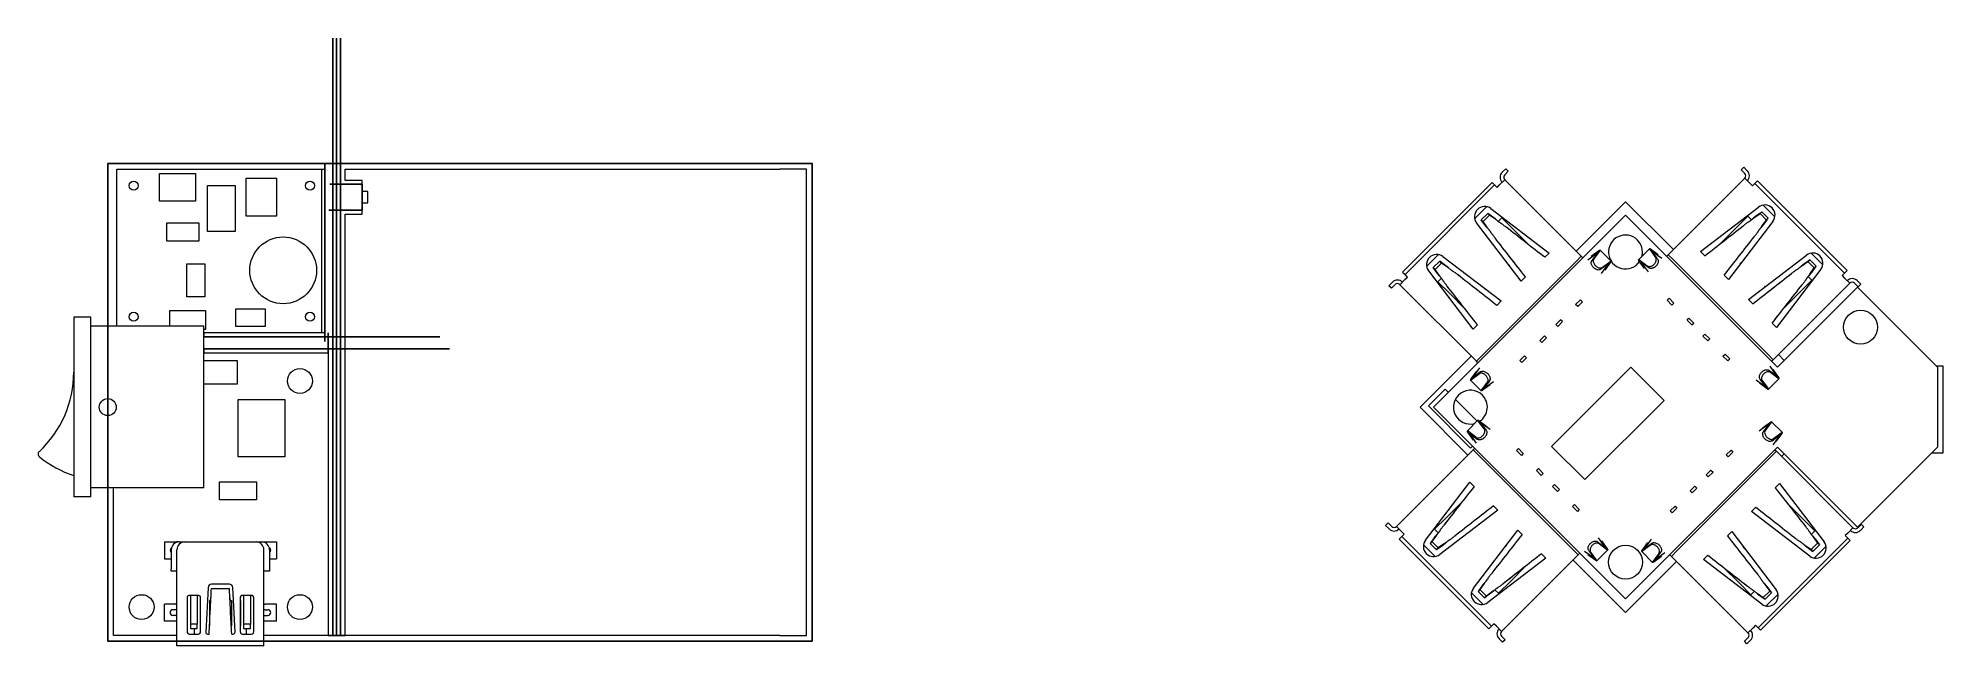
# Model space of a CAD drawing. Header units: millimetres. Extents: x 152 to 321, y 9 to 63.
import ezdxf

# ---------------------------------------------------------------- set-up
doc = ezdxf.new("R2010")
doc.units = ezdxf.units.MM

msp = doc.modelspace()

# ---------------------------------------------------------------- linework, layer by layer
at = {"color": 5}
for p, q in [((178.5, 10.25, 0.83), (178.5, 63.08, 0.83)), ((178.85, 10.25, 0.83), (178.85, 63.08, 0.83)), ((179.2, 10.25, 0.83), (179.2, 63.08, 0.83)), ((178.5, 52, 0.83), (177.8, 52, 0.83)), ((177.8, 52, 0.83), (177.8, 36.24, 0.83)), ((181.1, 50.15, 0.83), (178.26, 50.15, 0.83)), ((181.1, 47.85, 0.83), (181.1, 50.15, 0.83)), ((181.1, 47.85, 0.83), (178.16, 47.85, 0.83)), ((167.1, 37, 0.83), (167.1, 36.65, 0.83)), ((167.1, 36.65, 0.83), (187.98, 36.65, 0.83)), ((167.1, 35.25, 0.83), (167.1, 35.6, 0.83)), ((167.1, 35.6, 0.83), (188.82, 35.6, 0.83)), ((178.1, 35.25, 0.83), (178.1, 37, 0.83)), ((178.1, 10.25, 0.83), (179.6, 10.25, 0.83))]:
    msp.add_line(p, q, dxfattribs=at)
at = {"color": 3, "linetype": 'Continuous', "lineweight": 0}
for p, q in [((159.4, 37.59, 0.83), (159.4, 51.5, 0.83)), ((159.4, 51.5, 0.83), (177.8, 51.5, 0.83)), ((163.18, 51.1, 0.83), (166.37, 51.1, 0.83)), ((163.18, 48.67, 0.83), (163.18, 51.1, 0.83)), ((166.37, 51.1, 0.83), (166.37, 48.67, 0.83)), ((170.86, 50.68, 0.83), (173.53, 50.68, 0.83)), ((170.86, 47.33, 0.83), (170.86, 50.68, 0.83)), ((173.53, 50.68, 0.83), (173.53, 47.33, 0.83)), ((177.5, 51.5, 0.83), (177.5, 37, 0.83)), ((179.6, 50.5, 0.83), (179.6, 51.5, 0.83)), ((179.6, 51.5, 0.83), (218.05, 51.5, 0.83)), ((220.4, 51.5, 0.83), (218.05, 51.5, 0.83)), ((220.4, 10.25, 0.83), (220.4, 51.5, 0.83)), ((281.71, 50.1, 0.83), (282.17, 50.55, 0.83)), ((281.94, 51.21, 0.83), (282.26, 51.52, 0.83)), ((282.48, 51.3, 0.83), (282.17, 50.98, 0.83)), ((282.17, 50.55, 0.83), (288.94, 43.78, 0.83)), ((282.26, 51.52, 0.83), (282.48, 51.3, 0.83)), ((296.63, 43.92, 0.83), (303.4, 50.69, 0.83)), ((303.09, 51.43, 0.83), (303.31, 51.66, 0.83)), ((303.4, 51.12, 0.83), (303.09, 51.43, 0.83)), ((303.31, 51.66, 0.83), (303.62, 51.34, 0.83)), ((303.4, 50.69, 0.83), (303.85, 50.24, 0.83)), ((167.42, 50.03, 0.83), (169.87, 50.03, 0.83)), ((167.42, 45.97, 0.83), (167.42, 50.03, 0.83)), ((169.87, 50.03, 0.83), (169.87, 45.97, 0.83)), ((181.1, 50.5, 0.83), (179.6, 50.5, 0.83)), ((181.1, 49.5, 0.83), (181.1, 50.5, 0.83)), ((181.6, 49.5, 0.83), (181.1, 49.5, 0.83)), ((181.6, 48.5, 0.83), (181.6, 49.5, 0.83)), ((273.12, 42.39, 0.83), (281.05, 50.32, 0.83)), ((273.35, 42.16, 0.83), (281.27, 50.09, 0.83)), ((281.05, 50.32, 0.83), (281.27, 50.09, 0.83)), ((281.49, 49.88, 0.83), (281.27, 50.09, 0.83)), ((281.49, 49.88, 0.83), (281.71, 50.1, 0.83)), ((303.85, 50.24, 0.83), (304.08, 50.01, 0.83)), ((304.08, 50.01, 0.83), (304.29, 50.23, 0.83)), ((304.52, 50.45, 0.83), (304.29, 50.23, 0.83)), ((304.29, 50.23, 0.83), (312.22, 42.3, 0.83)), ((304.52, 50.45, 0.83), (312.45, 42.52, 0.83)), ((166.37, 48.67, 0.83), (163.18, 48.67, 0.83)), ((173.53, 47.33, 0.83), (170.86, 47.33, 0.83)), ((179.6, 10.25, 0.83), (179.6, 47.5, 0.83)), ((179.6, 47.5, 0.83), (181.1, 47.5, 0.83)), ((181.1, 47.5, 0.83), (181.1, 48.5, 0.83)), ((181.1, 48.5, 0.83), (181.6, 48.5, 0.83)), ((275.88, 30.44, 0.83), (292.85, 47.41, 0.83)), ((279.51, 47.13, 0.83), (280.55, 48.17, 0.83)), ((280.66, 47.58, 0.83), (280.09, 47.02, 0.83)), ((280.25, 46.86, 0.83), (280.82, 47.43, 0.83)), ((281.21, 47.19, 0.83), (280.66, 47.58, 0.83)), ((280.82, 47.43, 0.83), (280.66, 47.58, 0.83)), ((281.37, 47.03, 0.83), (280.82, 47.43, 0.83)), ((280.95, 48, 0.83), (286.09, 44.07, 0.83)), ((281.9, 47.19, 0.83), (281.59, 46.87, 0.83)), ((282.95, 46.14, 0.83), (281.9, 47.19, 0.83)), ((288.48, 44.24, 0.83), (292.85, 48.61, 0.83)), ((292.85, 48.61, 0.83), (297.09, 44.37, 0.83)), ((292.85, 47.41, 0.83), (306.29, 33.97, 0.83)), ((299.48, 44.2, 0.83), (304.62, 48.13, 0.83)), ((302.61, 46.27, 0.83), (303.66, 47.32, 0.83)), ((303.98, 47.01, 0.83), (303.66, 47.32, 0.83)), ((304.19, 47.17, 0.83), (304.75, 47.56, 0.83)), ((304.35, 47.33, 0.83), (304.91, 47.72, 0.83)), ((304.91, 47.72, 0.83), (304.75, 47.56, 0.83)), ((304.75, 47.56, 0.83), (305.31, 46.99, 0.83)), ((305.47, 47.15, 0.83), (304.91, 47.72, 0.83)), ((305.02, 48.31, 0.83), (306.06, 47.27, 0.83)), ((163.82, 46.75, 0.83), (166.66, 46.75, 0.83)), ((163.82, 45.11, 0.83), (163.82, 46.75, 0.83)), ((166.66, 46.75, 0.83), (166.66, 45.11, 0.83)), ((169.87, 45.97, 0.83), (167.42, 45.97, 0.83)), ((283.61, 41.59, 0.83), (279.68, 46.73, 0.83)), ((280.49, 46.46, 0.83), (280.09, 47.02, 0.83)), ((280.09, 47.02, 0.83), (280.25, 46.86, 0.83)), ((280.64, 46.31, 0.83), (280.25, 46.86, 0.83)), ((282.28, 46.37, 0.83), (282.28, 46.37, 0.83)), ((284.33, 44.77, 0.83), (282.95, 46.14, 0.83)), ((301.24, 44.9, 0.83), (302.61, 46.27, 0.83)), ((305.89, 46.87, 0.83), (301.96, 41.72, 0.83)), ((303.28, 46.5, 0.83), (303.28, 46.5, 0.83)), ((304.25, 45.53, 0.83), (304.25, 45.53, 0.83)), ((304.92, 46.44, 0.83), (305.31, 46.99, 0.83)), ((305.08, 46.6, 0.83), (305.47, 47.15, 0.83)), ((305.31, 46.99, 0.83), (305.47, 47.15, 0.83)), ((166.66, 45.11, 0.83), (163.82, 45.11, 0.83)), ((275.26, 42.89, 0.83), (276.3, 43.93, 0.83)), ((281.31, 45.4, 0.83), (281.31, 45.4, 0.83)), ((286.09, 44.07, 0.83), (285.71, 43.69, 0.83)), ((289.52, 43.48, 0.83), (290.35, 44.08, 0.83)), ((290.5, 44.27, 0.83), (289.81, 43.77, 0.83)), ((290.36, 44.06, 0.83), (289.88, 43.41, 0.83)), ((290.05, 43.54, 0.83), (290.55, 44.2, 0.83)), ((291.57, 43.35, 0.83), (290.6, 44.31, 0.83)), ((294, 43.48, 0.83), (294.96, 44.45, 0.83)), ((295.02, 44.34, 0.83), (295.51, 43.67, 0.83)), ((295.75, 43.91, 0.83), (295.06, 44.4, 0.83)), ((295.69, 43.55, 0.83), (295.2, 44.2, 0.83)), ((295.22, 44.21, 0.83), (296.05, 43.61, 0.83)), ((296.48, 43.77, 0.83), (296.63, 43.92, 0.83)), ((296.63, 43.92, 0.83), (297.08, 43.46, 0.83)), ((299.86, 43.82, 0.83), (299.48, 44.2, 0.83)), ((303.72, 39.96, 0.83), (308.86, 43.89, 0.83)), ((309.26, 44.06, 0.83), (310.3, 43.03, 0.83)), ((165.59, 43.12, 0.83), (167.2, 43.12, 0.83)), ((165.59, 40.21, 0.83), (165.59, 43.12, 0.83)), ((167.2, 43.12, 0.83), (167.2, 40.21, 0.83)), ((273.12, 42.39, 0.83), (273.35, 42.16, 0.83)), ((273.56, 41.95, 0.83), (273.35, 42.16, 0.83)), ((279.37, 37.35, 0.83), (275.44, 42.49, 0.83)), ((276.42, 43.34, 0.83), (275.85, 42.78, 0.83)), ((276.24, 42.22, 0.83), (275.85, 42.78, 0.83)), ((275.85, 42.78, 0.83), (276.01, 42.62, 0.83)), ((276.01, 42.62, 0.83), (276.58, 43.18, 0.83)), ((276.4, 42.06, 0.83), (276.01, 42.62, 0.83)), ((276.58, 43.18, 0.83), (276.42, 43.34, 0.83)), ((276.97, 42.95, 0.83), (276.42, 43.34, 0.83)), ((277.13, 42.79, 0.83), (276.58, 43.18, 0.83)), ((276.7, 43.76, 0.83), (281.85, 39.83, 0.83)), ((278.04, 42.12, 0.83), (278.04, 42.13, 0.83)), ((280.11, 34.95, 0.83), (288.49, 43.33, 0.83)), ((282.59, 42.97, 0.83), (282.44, 43.11, 0.83)), ((282.59, 42.97, 0.83), (282.57, 42.95, 0.83)), ((288.49, 43.33, 0.83), (288.94, 43.78, 0.83)), ((289.08, 43.64, 0.83), (288.94, 43.78, 0.83)), ((291.31, 43.11, 0.83), (290.67, 42.63, 0.83)), ((290.73, 42.27, 0.83), (291.33, 43.1, 0.83)), ((290.79, 42.8, 0.83), (291.46, 43.3, 0.83)), ((291.52, 43.25, 0.83), (291.02, 42.56, 0.83)), ((294.54, 42.69, 0.83), (294.04, 43.39, 0.83)), ((294.11, 43.43, 0.83), (294.77, 42.93, 0.83)), ((294.24, 43.23, 0.83), (294.84, 42.4, 0.83)), ((294.9, 42.76, 0.83), (294.25, 43.24, 0.83)), ((297.08, 43.46, 0.83), (305.46, 35.08, 0.83)), ((302.97, 43.1, 0.83), (303.12, 43.25, 0.83)), ((302.99, 43.08, 0.83), (302.97, 43.1, 0.83)), ((310.13, 42.63, 0.83), (306.2, 37.48, 0.83)), ((307.53, 42.26, 0.83), (307.52, 42.26, 0.83)), ((308.44, 42.93, 0.83), (308.99, 43.32, 0.83)), ((308.59, 43.08, 0.83), (309.15, 43.48, 0.83)), ((309.15, 43.48, 0.83), (308.99, 43.32, 0.83)), ((308.99, 43.32, 0.83), (309.55, 42.75, 0.83)), ((309.71, 42.91, 0.83), (309.15, 43.48, 0.83)), ((309.16, 42.2, 0.83), (309.55, 42.75, 0.83)), ((309.32, 42.36, 0.83), (309.71, 42.91, 0.83)), ((309.55, 42.75, 0.83), (309.71, 42.91, 0.83)), ((312.01, 42.08, 0.83), (312.22, 42.3, 0.83)), ((312.45, 42.52, 0.83), (312.22, 42.3, 0.83)), ((271.91, 41.18, 0.83), (272.23, 41.5, 0.83)), ((272.14, 40.96, 0.83), (271.91, 41.18, 0.83)), ((272.45, 41.27, 0.83), (272.14, 40.96, 0.83)), ((272.88, 41.27, 0.83), (273.33, 41.72, 0.83)), ((279.66, 34.5, 0.83), (272.88, 41.27, 0.83)), ((273.33, 41.72, 0.83), (273.56, 41.95, 0.83)), ((276.56, 41.85, 0.83), (276.25, 41.53, 0.83)), ((277.3, 40.48, 0.83), (276.25, 41.53, 0.83)), ((277.07, 41.15, 0.83), (277.07, 41.15, 0.83)), ((278.67, 39.11, 0.83), (277.3, 40.48, 0.83)), ((280.47, 40.85, 0.83), (280.32, 40.99, 0.83)), ((280.49, 40.86, 0.83), (280.47, 40.85, 0.83)), ((283.99, 41.97, 0.83), (283.61, 41.59, 0.83)), ((301.96, 41.72, 0.83), (301.57, 42.11, 0.83)), ((305.1, 40.98, 0.83), (305.08, 41, 0.83)), ((305.1, 40.98, 0.83), (305.24, 41.13, 0.83)), ((312.68, 41.4, 0.83), (305.91, 34.63, 0.83)), ((306.29, 33.97, 0.83), (313.36, 41.04, 0.83)), ((306.9, 39.24, 0.83), (308.27, 40.62, 0.83)), ((308.27, 40.62, 0.83), (309.32, 41.67, 0.83)), ((308.5, 41.29, 0.83), (308.5, 41.29, 0.83)), ((309.32, 41.67, 0.83), (309, 41.98, 0.83)), ((312.01, 42.08, 0.83), (312.23, 41.86, 0.83)), ((312.23, 41.86, 0.83), (312.68, 41.4, 0.83)), ((313.43, 41.09, 0.83), (313.11, 41.4, 0.83)), ((313.34, 41.63, 0.83), (313.65, 41.32, 0.83)), ((313.36, 41.04, 0.83), (320.43, 33.97, 0.83)), ((313.65, 41.32, 0.83), (313.43, 41.09, 0.83)), ((164.11, 38.99, 0.83), (167.26, 38.99, 0.83)), ((164.11, 37.59, 0.83), (164.11, 38.99, 0.83)), ((167.2, 40.21, 0.83), (165.59, 40.21, 0.83)), ((167.26, 38.99, 0.83), (167.26, 37.31, 0.83)), ((169.92, 39.12, 0.83), (172.53, 39.12, 0.83)), ((169.92, 37.56, 0.83), (169.92, 39.12, 0.83)), ((172.53, 39.12, 0.83), (172.53, 37.56, 0.83)), ((281.85, 39.83, 0.83), (281.46, 39.44, 0.83)), ((288.87, 39.94, 0.83), (288.44, 39.52, 0.83)), ((288.62, 39.34, 0.83), (288.44, 39.52, 0.83)), ((289.05, 39.76, 0.83), (288.62, 39.34, 0.83)), ((289.05, 39.76, 0.83), (288.87, 39.94, 0.83)), ((296.52, 39.9, 0.83), (296.7, 40.08, 0.83)), ((296.94, 39.47, 0.83), (296.52, 39.9, 0.83)), ((297.12, 39.65, 0.83), (296.7, 40.08, 0.83)), ((296.94, 39.47, 0.83), (297.12, 39.65, 0.83)), ((304.1, 39.58, 0.83), (303.72, 39.96, 0.83)), ((155.6, 38.39, 0.83), (155.6, 22.49, 0.83)), ((157.1, 38.39, 0.83), (155.6, 38.39, 0.83)), ((157.1, 22.49, 0.83), (157.1, 38.39, 0.83)), ((167.1, 37.59, 0.83), (157.1, 37.59, 0.83)), ((167.1, 23.29, 0.83), (167.1, 37.59, 0.83)), ((167.26, 37.31, 0.83), (167.1, 37.31, 0.83)), ((172.53, 37.56, 0.83), (169.92, 37.56, 0.83)), ((279.75, 37.73, 0.83), (279.37, 37.35, 0.83)), ((287.1, 38.17, 0.83), (286.68, 37.75, 0.83)), ((286.85, 37.57, 0.83), (286.68, 37.75, 0.83)), ((287.28, 38, 0.83), (286.85, 37.57, 0.83)), ((287.28, 38, 0.83), (287.1, 38.17, 0.83)), ((298.29, 38.13, 0.83), (298.46, 38.31, 0.83)), ((298.71, 37.71, 0.83), (298.29, 38.13, 0.83)), ((298.89, 37.88, 0.83), (298.46, 38.31, 0.83)), ((298.71, 37.71, 0.83), (298.89, 37.88, 0.83)), ((306.2, 37.48, 0.83), (305.82, 37.86, 0.83)), ((177.8, 37, 0.83), (167.1, 37, 0.83)), ((285.69, 36.76, 0.83), (285.26, 36.34, 0.83)), ((285.44, 36.16, 0.83), (285.26, 36.34, 0.83)), ((285.86, 36.58, 0.83), (285.44, 36.16, 0.83)), ((285.86, 36.58, 0.83), (285.69, 36.76, 0.83)), ((299.7, 36.72, 0.83), (299.88, 36.89, 0.83)), ((300.13, 36.29, 0.83), (299.7, 36.72, 0.83)), ((300.3, 36.47, 0.83), (299.88, 36.89, 0.83)), ((300.13, 36.29, 0.83), (300.3, 36.47, 0.83)), ((167.1, 35.25, 0.83), (178.1, 35.25, 0.83)), ((167.1, 34.56, 0.83), (170.06, 34.56, 0.83)), ((170.06, 34.56, 0.83), (170.06, 32.48, 0.83)), ((178.1, 35.25, 0.83), (178.1, 10.25, 0.83)), ((274.68, 30.44, 0.83), (279.2, 34.96, 0.83)), ((279.36, 33.09, 0.83), (279.96, 33.92, 0.83)), ((279.66, 34.5, 0.83), (280.11, 34.95, 0.83)), ((279.8, 34.36, 0.83), (279.66, 34.5, 0.83)), ((283.92, 34.99, 0.83), (283.49, 34.57, 0.83)), ((283.67, 34.39, 0.83), (283.49, 34.57, 0.83)), ((284.1, 34.81, 0.83), (283.67, 34.39, 0.83)), ((284.1, 34.81, 0.83), (283.92, 34.99, 0.83)), ((286.31, 26.96, 0.83), (293.32, 33.97, 0.83)), ((293.32, 33.97, 0.83), (296.26, 31.04, 0.83)), ((301.47, 34.95, 0.83), (301.65, 35.13, 0.83)), ((301.89, 34.52, 0.83), (301.47, 34.95, 0.83)), ((302.07, 34.7, 0.83), (301.65, 35.13, 0.83)), ((301.89, 34.52, 0.83), (302.07, 34.7, 0.83)), ((305.46, 35.08, 0.83), (305.91, 34.63, 0.83)), ((305.61, 34.05, 0.83), (306.21, 33.22, 0.83)), ((305.77, 34.49, 0.83), (305.91, 34.63, 0.83)), ((306.4, 33.07, 0.83), (305.9, 33.76, 0.83)), ((306.37, 35.09, 0.83), (306.89, 34.57, 0.83)), ((320.32, 34.08, 0.83), (320.92, 34.08, 0.83)), ((320.43, 33.97, 0.83), (320.43, 26.9, 0.83)), ((320.92, 34.08, 0.83), (320.92, 33.38, 0.83)), ((170.06, 32.48, 0.83), (167.1, 32.48, 0.83)), ((275.41, 30.55, 0.83), (276.89, 32.03, 0.83)), ((276.89, 32.03, 0.83), (277.18, 31.74, 0.83)), ((280.09, 31.87, 0.83), (279.12, 32.84, 0.83)), ((279.67, 33.62, 0.83), (279.17, 32.93, 0.83)), ((279.23, 32.89, 0.83), (279.9, 33.38, 0.83)), ((280.02, 33.56, 0.83), (279.38, 33.07, 0.83)), ((280.14, 31.98, 0.83), (280.64, 32.64, 0.83)), ((280.88, 32.41, 0.83), (280.18, 31.91, 0.83)), ((280.81, 32.77, 0.83), (280.33, 32.12, 0.83)), ((280.34, 32.11, 0.83), (281.17, 32.71, 0.83)), ((304.4, 32.84, 0.83), (305.23, 32.24, 0.83)), ((305.38, 32.05, 0.83), (304.69, 32.55, 0.83)), ((305.24, 32.26, 0.83), (304.76, 32.91, 0.83)), ((304.93, 32.78, 0.83), (305.43, 32.11, 0.83)), ((305.48, 32, 0.83), (306.44, 32.97, 0.83)), ((306.19, 33.21, 0.83), (305.54, 33.69, 0.83)), ((305.67, 33.52, 0.83), (306.33, 33.02, 0.83)), ((320.92, 33.38, 0.83), (320.92, 33.31, 0.83)), ((320.92, 33.31, 0.83), (320.92, 33.05, 0.83)), ((320.92, 33.05, 0.83), (320.92, 32.82, 0.83)), ((320.92, 32.82, 0.83), (320.92, 32.21, 0.83)), ((320.92, 32.21, 0.83), (320.92, 28.25, 0.83)), ((170.15, 31.1, 0.83), (174.27, 31.1, 0.83)), ((170.15, 26.04, 0.83), (170.15, 31.1, 0.83)), ((174.27, 31.1, 0.83), (174.27, 26.04, 0.83)), ((278.91, 26.2, 0.83), (274.68, 30.44, 0.83)), ((279.15, 26.8, 0.83), (275.41, 30.55, 0.83)), ((292.85, 13.47, 0.83), (275.88, 30.44, 0.83)), ((277.8, 31.12, 0.83), (279.72, 29.2, 0.83)), ((296.26, 31.04, 0.83), (289.25, 24.03, 0.83)), ((279.8, 29.29, 0.83), (278.84, 28.32, 0.83)), ((280.35, 28.51, 0.83), (279.86, 29.18, 0.83)), ((279.9, 29.24, 0.83), (280.59, 28.74, 0.83)), ((280.04, 29.03, 0.83), (280.53, 28.39, 0.83)), ((280.89, 28.45, 0.83), (280.05, 29.05, 0.83)), ((305.51, 28.92, 0.83), (304.68, 28.32, 0.83)), ((304.97, 28.61, 0.83), (305.66, 29.11, 0.83)), ((305.04, 28.25, 0.83), (305.52, 28.9, 0.83)), ((305.71, 29.04, 0.83), (305.21, 28.38, 0.83)), ((305.76, 29.15, 0.83), (306.73, 28.19, 0.83)), ((278.88, 28.23, 0.83), (279.38, 27.53, 0.83)), ((279.61, 27.77, 0.83), (278.95, 28.27, 0.83)), ((279.68, 27.24, 0.83), (279.08, 28.07, 0.83)), ((279.09, 28.08, 0.83), (279.74, 27.6, 0.83)), ((279.33, 26.98, 0.83), (279.15, 26.8, 0.83)), ((289.25, 24.03, 0.83), (286.31, 26.96, 0.83)), ((305.83, 27.47, 0.83), (306.47, 27.95, 0.83)), ((306.49, 27.94, 0.83), (305.89, 27.11, 0.83)), ((306.62, 28.14, 0.83), (305.95, 27.64, 0.83)), ((306.18, 27.4, 0.83), (306.68, 28.09, 0.83)), ((320.92, 28.25, 0.83), (320.92, 27.65, 0.83)), ((320.92, 27.65, 0.83), (320.92, 27.42, 0.83)), ((320.92, 27.42, 0.83), (320.92, 27.16, 0.83)), ((320.92, 27.16, 0.83), (320.92, 27.08, 0.83)), ((320.92, 27.08, 0.83), (320.92, 26.38, 0.83)), ((174.27, 26.04, 0.83), (170.15, 26.04, 0.83)), ((272.6, 19.89, 0.83), (279.37, 26.66, 0.83)), ((279.51, 26.8, 0.83), (279.37, 26.66, 0.83)), ((279.82, 26.21, 0.83), (279.37, 26.66, 0.83)), ((288.21, 17.83, 0.83), (279.82, 26.21, 0.83)), ((283.39, 26.77, 0.83), (283.21, 26.59, 0.83)), ((283.21, 26.59, 0.83), (283.64, 26.17, 0.83)), ((283.39, 26.77, 0.83), (283.81, 26.34, 0.83)), ((283.81, 26.34, 0.83), (283.64, 26.17, 0.83)), ((306.29, 26.9, 0.83), (292.85, 13.47, 0.83)), ((305.74, 26.08, 0.83), (297.36, 17.69, 0.83)), ((301.75, 26.21, 0.83), (302.18, 26.63, 0.83)), ((301.75, 26.21, 0.83), (301.93, 26.03, 0.83)), ((301.93, 26.03, 0.83), (302.35, 26.46, 0.83)), ((302.18, 26.63, 0.83), (302.35, 26.46, 0.83)), ((306.19, 26.53, 0.83), (305.74, 26.08, 0.83)), ((306.05, 26.67, 0.83), (306.19, 26.53, 0.83)), ((306.19, 26.53, 0.83), (312.97, 19.75, 0.83)), ((313.36, 19.83, 0.83), (306.29, 26.9, 0.83)), ((306.89, 26.3, 0.83), (306.65, 26.07, 0.83)), ((320.43, 26.9, 0.83), (313.36, 19.83, 0.83)), ((320.92, 26.38, 0.83), (319.91, 26.38, 0.83)), ((168.5, 23.82, 0.83), (171.76, 23.82, 0.83)), ((168.5, 22.25, 0.83), (168.5, 23.82, 0.83)), ((171.76, 23.82, 0.83), (171.76, 22.25, 0.83)), ((275.15, 18.67, 0.83), (279.08, 23.81, 0.83)), ((279.08, 23.81, 0.83), (279.47, 23.43, 0.83)), ((285.16, 25, 0.83), (284.98, 24.82, 0.83)), ((284.98, 24.82, 0.83), (285.4, 24.4, 0.83)), ((285.16, 25, 0.83), (285.58, 24.58, 0.83)), ((285.58, 24.58, 0.83), (285.4, 24.4, 0.83)), ((299.98, 24.44, 0.83), (300.41, 24.87, 0.83)), ((299.98, 24.44, 0.83), (300.16, 24.26, 0.83)), ((300.16, 24.26, 0.83), (300.59, 24.69, 0.83)), ((300.41, 24.87, 0.83), (300.59, 24.69, 0.83)), ((306.1, 23.29, 0.83), (306.48, 23.68, 0.83)), ((306.48, 23.68, 0.83), (310.41, 18.53, 0.83)), ((157.1, 22.49, 0.83), (155.6, 22.49, 0.83)), ((167.1, 23.29, 0.83), (157.1, 23.29, 0.83)), ((159.1, 10.25, 0.83), (159.1, 23.29, 0.83)), ((171.76, 22.25, 0.83), (168.5, 22.25, 0.83)), ((278.39, 22.05, 0.83), (277.02, 20.68, 0.83)), ((286.57, 23.59, 0.83), (286.39, 23.41, 0.83)), ((286.39, 23.41, 0.83), (286.82, 22.98, 0.83)), ((286.57, 23.59, 0.83), (287, 23.16, 0.83)), ((287, 23.16, 0.83), (286.82, 22.98, 0.83)), ((298.57, 23.03, 0.83), (298.99, 23.45, 0.83)), ((298.57, 23.03, 0.83), (298.75, 22.85, 0.83)), ((298.75, 22.85, 0.83), (299.17, 23.27, 0.83)), ((298.99, 23.45, 0.83), (299.17, 23.27, 0.83)), ((307.18, 21.92, 0.83), (308.55, 20.54, 0.83)), ((277.02, 20.68, 0.83), (275.96, 19.63, 0.83)), ((281.56, 21.33, 0.83), (276.42, 17.4, 0.83)), ((280.19, 20.31, 0.83), (280.04, 20.17, 0.83)), ((280.19, 20.31, 0.83), (280.21, 20.29, 0.83)), ((281.18, 21.71, 0.83), (281.56, 21.33, 0.83)), ((288.34, 21.82, 0.83), (288.16, 21.64, 0.83)), ((288.16, 21.64, 0.83), (288.59, 21.22, 0.83)), ((288.34, 21.82, 0.83), (288.76, 21.39, 0.83)), ((288.76, 21.39, 0.83), (288.59, 21.22, 0.83)), ((296.8, 21.26, 0.83), (297.23, 21.68, 0.83)), ((296.8, 21.26, 0.83), (296.98, 21.08, 0.83)), ((296.98, 21.08, 0.83), (297.4, 21.51, 0.83)), ((297.23, 21.68, 0.83), (297.4, 21.51, 0.83)), ((304, 21.2, 0.83), (304.39, 21.58, 0.83)), ((309.15, 17.27, 0.83), (304, 21.2, 0.83)), ((308.55, 20.54, 0.83), (309.6, 19.49, 0.83)), ((271.63, 19.98, 0.83), (271.86, 20.2, 0.83)), ((271.95, 19.66, 0.83), (271.63, 19.98, 0.83)), ((271.86, 20.2, 0.83), (272.17, 19.89, 0.83)), ((273.05, 19.44, 0.83), (272.6, 19.89, 0.83)), ((272.84, 18.77, 0.83), (273.06, 19, 0.83)), ((280.77, 10.84, 0.83), (272.84, 18.77, 0.83)), ((273.28, 19.21, 0.83), (273.05, 19.44, 0.83)), ((273.28, 19.21, 0.83), (273.06, 19, 0.83)), ((280.99, 11.07, 0.83), (273.06, 19, 0.83)), ((275.96, 18.94, 0.83), (275.57, 18.38, 0.83)), ((275.73, 18.54, 0.83), (275.57, 18.38, 0.83)), ((276.12, 19.1, 0.83), (275.73, 18.54, 0.83)), ((276.29, 17.98, 0.83), (275.73, 18.54, 0.83)), ((275.96, 19.63, 0.83), (276.28, 19.31, 0.83)), ((276.79, 20.01, 0.83), (276.79, 20, 0.83)), ((277.76, 19.03, 0.83), (277.76, 19.03, 0.83)), ((279.4, 14.42, 0.83), (283.33, 19.57, 0.83)), ((283.33, 19.57, 0.83), (283.71, 19.18, 0.83)), ((291.05, 18.06, 0.83), (290.45, 18.89, 0.83)), ((290.74, 18.6, 0.83), (291.24, 17.91, 0.83)), ((295.12, 18.76, 0.83), (294.52, 17.93, 0.83)), ((301.86, 19.05, 0.83), (302.24, 19.43, 0.83)), ((302.24, 19.43, 0.83), (306.17, 14.29, 0.83)), ((312.5, 18.86, 0.83), (304.57, 10.93, 0.83)), ((312.73, 18.64, 0.83), (304.8, 10.71, 0.83)), ((305.36, 20.16, 0.83), (305.38, 20.18, 0.83)), ((305.38, 20.18, 0.83), (305.53, 20.03, 0.83)), ((307.81, 18.9, 0.83), (307.81, 18.9, 0.83)), ((308.78, 19.87, 0.83), (308.78, 19.87, 0.83)), ((309.28, 19.17, 0.83), (309.6, 19.49, 0.83)), ((309.45, 18.96, 0.83), (309.84, 18.41, 0.83)), ((309.61, 18.8, 0.83), (310, 18.25, 0.83)), ((312.52, 19.3, 0.83), (312.29, 19.08, 0.83)), ((312.29, 19.08, 0.83), (312.5, 18.86, 0.83)), ((312.73, 18.64, 0.83), (312.5, 18.86, 0.83)), ((312.97, 19.75, 0.83), (312.52, 19.3, 0.83)), ((313.39, 19.75, 0.83), (313.71, 20.07, 0.83)), ((313.93, 19.84, 0.83), (313.62, 19.53, 0.83)), ((313.71, 20.07, 0.83), (313.93, 19.84, 0.83)), ((163.62, 18.52, 0.83), (163.62, 17.02, 0.83)), ((163.62, 18.52, 0.83), (164.62, 18.52, 0.83)), ((163.62, 17.02, 0.83), (164.22, 17.02, 0.83)), ((164.22, 17.82, 0.83), (164.22, 16.12, 0.83)), ((164.62, 18.52, 0.83), (164.72, 18.52, 0.83)), ((164.92, 18.52, 0.83), (164.72, 18.52, 0.83)), ((164.72, 18.52, 0.83), (164.72, 18.49, 0.83)), ((164.72, 9.32, 0.83), (164.72, 17.82, 0.83)), ((164.92, 18.52, 0.83), (165.42, 18.52, 0.83)), ((165.42, 18.52, 0.83), (171.72, 18.52, 0.83)), ((171.72, 18.52, 0.83), (172.22, 18.52, 0.83)), ((172.22, 18.52, 0.83), (172.42, 18.52, 0.83)), ((172.42, 18.52, 0.83), (172.52, 18.52, 0.83)), ((172.42, 18.49, 0.83), (172.42, 18.52, 0.83)), ((172.42, 9.32, 0.83), (172.42, 17.82, 0.83)), ((172.52, 18.52, 0.83), (173.52, 18.52, 0.83)), ((172.92, 17.82, 0.83), (172.92, 16.12, 0.83)), ((172.92, 17.02, 0.83), (173.52, 17.02, 0.83)), ((173.52, 18.52, 0.83), (173.52, 17.02, 0.83)), ((276.02, 17.23, 0.83), (274.98, 18.27, 0.83)), ((275.57, 18.38, 0.83), (276.13, 17.82, 0.83)), ((276.69, 18.21, 0.83), (276.13, 17.82, 0.83)), ((276.13, 17.82, 0.83), (276.29, 17.98, 0.83)), ((276.85, 18.37, 0.83), (276.29, 17.98, 0.83)), ((285.81, 17.09, 0.83), (280.66, 13.16, 0.83)), ((288.66, 17.38, 0.83), (281.88, 10.6, 0.83)), ((282.31, 18.19, 0.83), (282.16, 18.04, 0.83)), ((282.29, 18.21, 0.83), (282.31, 18.19, 0.83)), ((285.42, 17.47, 0.83), (285.81, 17.09, 0.83)), ((292.85, 12.26, 0.83), (288.2, 16.92, 0.83)), ((288.66, 17.38, 0.83), (288.21, 17.83, 0.83)), ((288.8, 17.52, 0.83), (288.66, 17.38, 0.83)), ((290.07, 17.08, 0.83), (289.23, 17.68, 0.83)), ((289.53, 17.39, 0.83), (290.22, 16.89, 0.83)), ((289.6, 17.74, 0.83), (290.08, 17.1, 0.83)), ((290.26, 16.95, 0.83), (289.77, 17.62, 0.83)), ((291.28, 17.81, 0.83), (290.32, 16.84, 0.83)), ((290.38, 18.53, 0.83), (291.03, 18.05, 0.83)), ((291.17, 17.86, 0.83), (290.51, 18.36, 0.83)), ((294.28, 17.67, 0.83), (295.25, 16.71, 0.83)), ((294.33, 17.77, 0.83), (294.83, 18.46, 0.83)), ((295.06, 18.22, 0.83), (294.39, 17.73, 0.83)), ((294.54, 17.91, 0.83), (295.18, 18.4, 0.83)), ((295.8, 17.48, 0.83), (295.3, 16.82, 0.83)), ((295.35, 16.75, 0.83), (296.04, 17.25, 0.83)), ((295.49, 16.96, 0.83), (295.97, 17.61, 0.83)), ((296.33, 17.55, 0.83), (295.5, 16.95, 0.83)), ((296.77, 17.38, 0.83), (296.91, 17.24, 0.83)), ((297.36, 17.69, 0.83), (296.91, 17.24, 0.83)), ((303.68, 10.47, 0.83), (296.91, 17.24, 0.83)), ((299.76, 16.95, 0.83), (300.14, 17.34, 0.83)), ((304.9, 13.02, 0.83), (299.76, 16.95, 0.83)), ((303.26, 18.06, 0.83), (303.28, 18.08, 0.83)), ((303.26, 18.06, 0.83), (303.4, 17.91, 0.83)), ((308.72, 18.23, 0.83), (309.27, 17.84, 0.83)), ((308.88, 18.07, 0.83), (309.43, 17.68, 0.83)), ((309.84, 18.41, 0.83), (309.27, 17.84, 0.83)), ((309.27, 17.84, 0.83), (309.43, 17.68, 0.83)), ((309.43, 17.68, 0.83), (310, 18.25, 0.83)), ((310.59, 18.13, 0.83), (309.55, 17.09, 0.83)), ((310, 18.25, 0.83), (309.84, 18.41, 0.83)), ((164.22, 15.92, 0.83), (164.22, 16.12, 0.83)), ((164.72, 15.92, 0.83), (164.22, 15.92, 0.83)), ((172.92, 15.92, 0.83), (172.42, 15.92, 0.83)), ((172.92, 16.12, 0.83), (172.92, 15.92, 0.83)), ((281.03, 15.76, 0.83), (281.03, 15.76, 0.83)), ((284.04, 16.39, 0.83), (282.67, 15.02, 0.83)), ((297.37, 16.78, 0.83), (292.85, 12.26, 0.83)), ((301.52, 16.26, 0.83), (302.89, 14.89, 0.83)), ((304.54, 15.63, 0.83), (304.54, 15.63, 0.83)), ((165.62, 13.62, 0.83), (165.62, 10.57, 0.83)), ((165.92, 13.77, 0.83), (165.77, 13.77, 0.83)), ((165.92, 13.77, 0.83), (165.92, 11.85, 0.83)), ((166.52, 13.77, 0.83), (165.92, 13.77, 0.83)), ((166.52, 13.77, 0.83), (166.52, 11.85, 0.83)), ((166.67, 13.77, 0.83), (166.52, 13.77, 0.83)), ((166.82, 10.57, 0.83), (166.82, 13.62, 0.83)), ((167.48, 14.48, 0.83), (167.28, 10.53, 0.83)), ((167.77, 14.41, 0.83), (169.36, 14.41, 0.83)), ((169.36, 14.77, 0.83), (167.78, 14.77, 0.83)), ((169.86, 10.53, 0.83), (169.66, 14.48, 0.83)), ((170.32, 13.62, 0.83), (170.32, 10.57, 0.83)), ((170.62, 13.77, 0.83), (170.47, 13.77, 0.83)), ((170.62, 13.77, 0.83), (170.62, 11.85, 0.83)), ((171.22, 13.77, 0.83), (170.62, 13.77, 0.83)), ((171.22, 13.77, 0.83), (171.22, 11.85, 0.83)), ((171.37, 13.77, 0.83), (171.22, 13.77, 0.83)), ((171.52, 10.57, 0.83), (171.52, 13.62, 0.83)), ((280.26, 12.98, 0.83), (279.22, 14.02, 0.83)), ((280.2, 14.69, 0.83), (279.81, 14.14, 0.83)), ((279.97, 14.3, 0.83), (279.81, 14.14, 0.83)), ((279.81, 14.14, 0.83), (280.38, 13.57, 0.83)), ((280.36, 14.85, 0.83), (279.97, 14.3, 0.83)), ((280.54, 13.73, 0.83), (279.97, 14.3, 0.83)), ((280.93, 13.97, 0.83), (280.38, 13.57, 0.83)), ((280.38, 13.57, 0.83), (280.54, 13.73, 0.83)), ((281.09, 14.12, 0.83), (280.54, 13.73, 0.83)), ((281.3, 14.29, 0.83), (281.62, 13.97, 0.83)), ((282.67, 15.02, 0.83), (281.62, 13.97, 0.83)), ((282, 14.79, 0.83), (282, 14.79, 0.83)), ((302.89, 14.89, 0.83), (303.94, 13.83, 0.83)), ((303.56, 14.66, 0.83), (303.57, 14.66, 0.83)), ((303.94, 13.83, 0.83), (304.26, 14.15, 0.83)), ((304.48, 13.99, 0.83), (305.03, 13.6, 0.83)), ((304.63, 13.83, 0.83), (305.19, 13.44, 0.83)), ((305.6, 14.16, 0.83), (305.03, 13.6, 0.83)), ((305.03, 13.6, 0.83), (305.19, 13.44, 0.83)), ((305.19, 13.44, 0.83), (305.75, 14.01, 0.83)), ((305.2, 14.72, 0.83), (305.6, 14.16, 0.83)), ((306.34, 13.89, 0.83), (305.3, 12.85, 0.83)), ((305.36, 14.56, 0.83), (305.75, 14.01, 0.83)), ((305.75, 14.01, 0.83), (305.6, 14.16, 0.83)), ((163.62, 11.52, 0.83), (163.62, 13.02, 0.83)), ((164.62, 13.02, 0.83), (163.62, 13.02, 0.83)), ((164.62, 12.52, 0.83), (164.37, 12.52, 0.83)), ((164.62, 12.02, 0.83), (164.37, 12.02, 0.83)), ((164.62, 13.02, 0.83), (164.72, 13.02, 0.83)), ((164.72, 12.52, 0.83), (164.62, 12.52, 0.83)), ((164.62, 12.02, 0.83), (164.72, 12.02, 0.83)), ((165.92, 11.85, 0.83), (165.92, 11.23, 0.83)), ((166.52, 11.85, 0.83), (166.52, 11.23, 0.83)), ((166.79, 13.33, 0.83), (166.79, 12.16, 0.83)), ((166.79, 13.33, 0.83), (166.82, 13.33, 0.83)), ((166.79, 12.16, 0.83), (166.79, 11.77, 0.83)), ((167.59, 13.33, 0.83), (167.59, 12.16, 0.83)), ((167.59, 13.33, 0.83), (167.7, 13.33, 0.83)), ((167.59, 12.16, 0.83), (167.59, 11.77, 0.83)), ((169.43, 13.33, 0.83), (169.54, 13.33, 0.83)), ((169.54, 13.33, 0.83), (169.54, 12.16, 0.83)), ((169.54, 12.16, 0.83), (169.54, 11.77, 0.83)), ((170.32, 13.33, 0.83), (170.34, 13.33, 0.83)), ((170.34, 13.33, 0.83), (170.34, 12.16, 0.83)), ((170.34, 12.16, 0.83), (170.34, 11.77, 0.83)), ((170.62, 11.85, 0.83), (170.62, 11.23, 0.83)), ((171.22, 11.85, 0.83), (171.22, 11.23, 0.83)), ((172.42, 13.02, 0.83), (172.52, 13.02, 0.83)), ((172.52, 12.52, 0.83), (172.42, 12.52, 0.83)), ((172.42, 12.02, 0.83), (172.52, 12.02, 0.83)), ((173.52, 13.02, 0.83), (172.52, 13.02, 0.83)), ((172.52, 12.52, 0.83), (172.77, 12.52, 0.83)), ((172.52, 12.02, 0.83), (172.77, 12.02, 0.83)), ((173.52, 11.52, 0.83), (173.52, 13.02, 0.83)), ((164.72, 10.25, 0.83), (159.1, 10.25, 0.83)), ((164.62, 11.52, 0.83), (163.62, 11.52, 0.83)), ((164.72, 11.52, 0.83), (164.62, 11.52, 0.83)), ((165.82, 10.37, 0.83), (166.62, 10.37, 0.83)), ((166.52, 11.23, 0.83), (165.92, 11.23, 0.83)), ((165.92, 11.23, 0.83), (165.92, 10.85, 0.83)), ((165.92, 10.85, 0.83), (166.52, 10.85, 0.83)), ((166.27, 10.37, 0.83), (166.27, 10.85, 0.83)), ((166.52, 10.85, 0.83), (166.52, 11.23, 0.83)), ((166.79, 11.77, 0.83), (166.79, 11.19, 0.83)), ((166.79, 11.19, 0.83), (166.79, 11.08, 0.83)), ((166.79, 11.08, 0.83), (166.82, 11.08, 0.83)), ((167.43, 10.37, 0.83), (167.57, 10.37, 0.83)), ((167.59, 11.77, 0.83), (167.59, 11.19, 0.83)), ((167.59, 11.19, 0.83), (167.59, 11.08, 0.83)), ((167.59, 11.08, 0.83), (167.61, 11.08, 0.83)), ((169.53, 11.08, 0.83), (169.54, 11.08, 0.83)), ((169.54, 11.77, 0.83), (169.54, 11.19, 0.83)), ((169.54, 11.19, 0.83), (169.54, 11.08, 0.83)), ((169.57, 10.37, 0.83), (169.71, 10.37, 0.83)), ((170.32, 11.08, 0.83), (170.34, 11.08, 0.83)), ((170.34, 11.77, 0.83), (170.34, 11.19, 0.83)), ((170.34, 11.19, 0.83), (170.34, 11.08, 0.83)), ((170.52, 10.37, 0.83), (171.32, 10.37, 0.83)), ((171.22, 11.23, 0.83), (170.62, 11.23, 0.83)), ((170.62, 11.23, 0.83), (170.62, 10.85, 0.83)), ((170.62, 10.85, 0.83), (171.22, 10.85, 0.83)), ((170.87, 10.37, 0.83), (170.87, 10.85, 0.83)), ((171.22, 10.85, 0.83), (171.22, 11.23, 0.83)), ((172.52, 11.52, 0.83), (172.42, 11.52, 0.83)), ((178.1, 10.25, 0.83), (172.42, 10.25, 0.83)), ((173.52, 11.52, 0.83), (172.52, 11.52, 0.83)), ((218.05, 10.25, 0.83), (179.6, 10.25, 0.83)), ((218.05, 10.25, 0.83), (220.4, 10.25, 0.83)), ((280.77, 10.84, 0.83), (280.99, 11.07, 0.83)), ((281.21, 11.28, 0.83), (280.99, 11.07, 0.83)), ((281.43, 11.05, 0.83), (281.21, 11.28, 0.83)), ((281.88, 10.6, 0.83), (281.43, 11.05, 0.83)), ((281.88, 10.18, 0.83), (282.2, 9.86, 0.83)), ((304.13, 10.92, 0.83), (303.68, 10.47, 0.83)), ((304.36, 11.15, 0.83), (304.13, 10.92, 0.83)), ((304.36, 11.15, 0.83), (304.57, 10.93, 0.83)), ((304.8, 10.71, 0.83), (304.57, 10.93, 0.83)), ((165.42, 9.32, 0.83), (164.72, 9.32, 0.83)), ((171.72, 9.32, 0.83), (165.42, 9.32, 0.83)), ((165.49, 9.32, 0.83), (165.45, 9.32, 0.83)), ((165.97, 9.32, 0.83), (165.49, 9.32, 0.83)), ((166.01, 9.32, 0.83), (165.97, 9.32, 0.83)), ((171.17, 9.32, 0.83), (171.12, 9.32, 0.83)), ((171.64, 9.32, 0.83), (171.17, 9.32, 0.83)), ((171.69, 9.32, 0.83), (171.64, 9.32, 0.83)), ((172.42, 9.32, 0.83), (171.72, 9.32, 0.83)), ((281.97, 9.64, 0.83), (281.66, 9.95, 0.83)), ((282.2, 9.86, 0.83), (281.97, 9.64, 0.83)), ((303.37, 9.73, 0.83), (303.68, 10.04, 0.83)), ((303.59, 9.5, 0.83), (303.37, 9.73, 0.83)), ((303.91, 9.82, 0.83), (303.59, 9.5, 0.83))]:
    msp.add_line(p, q, dxfattribs=at)
at = {"color": 5, "elevation": 0.83}
msp.add_lwpolyline([(158.6, 52), (220.9, 52), (220.9, 9.75), (158.6, 9.75)], close=True, dxfattribs=at)
at = {"color": 3, "linetype": 'Continuous', "lineweight": 0}
for centre, radius in [((160.9, 50.03, 0.83), 0.4), ((176.5, 50.03, 0.83), 0.4), ((174.12, 42.54, 0.83), 2.95), ((160.9, 38.43, 0.83), 0.4), ((176.5, 38.43, 0.83), 0.4), ((313.64, 37.51, 0.83), 1.5), ((175.6, 32.75, 0.83), 1.1), ((158.6, 30.44, 0.83), 0.75), ((292.85, 16.72, 0.83), 1.5), ((161.6, 12.75, 0.83), 1.1), ((175.6, 12.75, 0.83), 1.1)]:
    msp.add_circle(centre, radius, dxfattribs=at)
for centre, radius, start, end in [((282.38, 50.77, 0.83), 0.62, 135, 225), ((282.38, 50.77, 0.83), 0.302, 135, 225), ((303.19, 50.9, 0.83), 0.302, 315, 45), ((303.19, 50.9, 0.83), 0.62, 315, 45), ((280.4, 47.28, 0.83), 0.904, 52.6242, 217.3758), ((305.17, 47.42, 0.83), 0.904, 322.6242, 127.3758), ((292.85, 44.16, 0.83), 1.5, 45, 325.9987), ((276.15, 43.04, 0.83), 0.904, 52.6242, 217.3758), ((292.85, 44.16, 0.83), 1.5, 345.8309, 45), ((309.41, 43.17, 0.83), 0.904, 322.6242, 127.3758), ((272.67, 41.06, 0.83), 0.62, 45, 135), ((272.67, 41.06, 0.83), 0.302, 45, 135), ((312.9, 41.19, 0.83), 0.62, 45, 135), ((312.9, 41.19, 0.83), 0.302, 45, 135), ((145.97, 33.54, 0.83), 9.63, 313.0044, 0), ((279.13, 30.44, 0.83), 1.5, 45, 284.1691), ((279.13, 30.44, 0.83), 1.5, 304.0013, 45), ((152.74, 26.28, 0.83), 0.3, 133.0044, 231.1088), ((158.6, 33.54, 0.83), 9.63, 231.1088, 251.8451), ((272.38, 20.1, 0.83), 0.62, 225, 315), ((272.38, 20.1, 0.83), 0.302, 225, 315), ((275.87, 18.12, 0.83), 0.904, 142.6242, 307.3758), ((309.69, 17.98, 0.83), 0.904, 232.6242, 37.3758), ((313.18, 19.97, 0.83), 0.62, 225, 315), ((313.18, 19.97, 0.83), 0.302, 225, 315), ((164.37, 17.77, 0.83), 0.252, 121.7425, 232.8459), ((164.92, 17.82, 0.83), 0.7, 90, 180), ((165.42, 17.82, 0.83), 0.7, 90, 180), ((171.72, 17.82, 0.83), 0.7, 0, 90), ((172.22, 17.82, 0.83), 0.7, 0, 90), ((172.77, 17.77, 0.83), 0.252, 307.1541, 58.2575), ((165.77, 13.62, 0.83), 0.15, 90, 180), ((166.67, 13.62, 0.83), 0.15, 0, 90), ((167.78, 14.47, 0.83), 0.3, 90, 177.0986), ((169.36, 14.47, 0.83), 0.3, 2.9014, 90), ((170.47, 13.62, 0.83), 0.15, 90, 180), ((171.37, 13.62, 0.83), 0.15, 0, 90), ((280.11, 13.88, 0.83), 0.904, 142.6242, 307.3758), ((305.45, 13.74, 0.83), 0.904, 232.6242, 37.3758), ((164.37, 12.27, 0.83), 0.252, 90, 270), ((172.77, 12.27, 0.83), 0.252, 270, 90), ((165.82, 10.57, 0.83), 0.2, 180, 270), ((166.62, 10.57, 0.83), 0.2, 270, 0), ((167.43, 10.52, 0.83), 0.15, 177.0986, 270), ((169.71, 10.52, 0.83), 0.15, 270, 2.9014), ((170.52, 10.57, 0.83), 0.2, 180, 270), ((171.32, 10.57, 0.83), 0.2, 270, 0), ((282.1, 10.39, 0.83), 0.62, 135, 225), ((282.1, 10.39, 0.83), 0.302, 135, 225), ((303.47, 10.26, 0.83), 0.302, 315, 45), ((303.47, 10.26, 0.83), 0.62, 315, 45)]:
    msp.add_arc(centre, radius, start, end, dxfattribs=at)
for points, knots in [([(281.58, 46.87, 0.83), (281.57, 46.89, 0.83), (281.52, 46.94, 0.83), (281.42, 47.02, 0.83), (281.31, 47.12, 0.83), (281.24, 47.17, 0.83), (281.21, 47.19, 0.83)], [0.5740979, 0.5740979, 0.5740979, 0.5740979, 0.625, 0.75, 0.875, 1, 1, 1, 1]), ([(303.98, 47.01, 0.83), (304, 47.02, 0.83), (304.05, 47.07, 0.83), (304.14, 47.16, 0.83), (304.25, 47.25, 0.83), (304.32, 47.31, 0.83), (304.35, 47.33, 0.83)], [0.5740979, 0.5740979, 0.5740979, 0.5740979, 0.625, 0.75, 0.875, 1, 1, 1, 1]), ([(280.81, 46.09, 0.83), (280.79, 46.11, 0.83), (280.74, 46.16, 0.83), (280.66, 46.26, 0.83), (280.56, 46.37, 0.83), (280.51, 46.43, 0.83), (280.49, 46.46, 0.83)], [0.5740979, 0.5740979, 0.5740979, 0.5740979, 0.625, 0.75, 0.875, 1, 1, 1, 1]), ([(304.76, 46.23, 0.83), (304.77, 46.24, 0.83), (304.82, 46.3, 0.83), (304.91, 46.39, 0.83), (305.01, 46.5, 0.83), (305.06, 46.57, 0.83), (305.08, 46.6, 0.83)], [0.5740979, 0.5740979, 0.5740979, 0.5740979, 0.625, 0.75, 0.875, 1, 1, 1, 1]), ([(276.56, 41.85, 0.83), (276.55, 41.87, 0.83), (276.5, 41.92, 0.83), (276.41, 42.01, 0.83), (276.32, 42.12, 0.83), (276.26, 42.19, 0.83), (276.24, 42.22, 0.83)], [0.5740979, 0.5740979, 0.5740979, 0.5740979, 0.625, 0.75, 0.875, 1, 1, 1, 1]), ([(277.34, 42.63, 0.83), (277.33, 42.64, 0.83), (277.27, 42.69, 0.83), (277.18, 42.78, 0.83), (277.07, 42.88, 0.83), (277, 42.93, 0.83), (276.97, 42.95, 0.83)], [0.5740979, 0.5740979, 0.5740979, 0.5740979, 0.625, 0.75, 0.875, 1, 1, 1, 1]), ([(308.22, 42.76, 0.83), (308.24, 42.78, 0.83), (308.29, 42.83, 0.83), (308.39, 42.91, 0.83), (308.5, 43.01, 0.83), (308.56, 43.06, 0.83), (308.59, 43.08, 0.83)], [0.5740979, 0.5740979, 0.5740979, 0.5740979, 0.625, 0.75, 0.875, 1, 1, 1, 1]), ([(309, 41.99, 0.83), (309.02, 42, 0.83), (309.07, 42.06, 0.83), (309.15, 42.15, 0.83), (309.25, 42.26, 0.83), (309.3, 42.33, 0.83), (309.32, 42.36, 0.83)], [0.5740979, 0.5740979, 0.5740979, 0.5740979, 0.625, 0.75, 0.875, 1, 1, 1, 1]), ([(276.28, 19.31, 0.83), (276.27, 19.29, 0.83), (276.22, 19.24, 0.83), (276.13, 19.14, 0.83), (276.03, 19.03, 0.83), (275.98, 18.97, 0.83), (275.96, 18.94, 0.83)], [0.5740979, 0.5740979, 0.5740979, 0.5740979, 0.625, 0.75, 0.875, 1, 1, 1, 1]), ([(309.28, 19.17, 0.83), (309.3, 19.16, 0.83), (309.35, 19.1, 0.83), (309.44, 19.01, 0.83), (309.53, 18.9, 0.83), (309.58, 18.83, 0.83), (309.61, 18.8, 0.83)], [0.5740979, 0.5740979, 0.5740979, 0.5740979, 0.625, 0.75, 0.875, 1, 1, 1, 1]), ([(277.06, 18.53, 0.83), (277.04, 18.51, 0.83), (276.99, 18.46, 0.83), (276.9, 18.38, 0.83), (276.79, 18.28, 0.83), (276.72, 18.23, 0.83), (276.69, 18.21, 0.83)], [0.5740979, 0.5740979, 0.5740979, 0.5740979, 0.625, 0.75, 0.875, 1, 1, 1, 1]), ([(308.51, 18.39, 0.83), (308.52, 18.38, 0.83), (308.58, 18.33, 0.83), (308.67, 18.24, 0.83), (308.78, 18.15, 0.83), (308.85, 18.1, 0.83), (308.88, 18.07, 0.83)], [0.5740979, 0.5740979, 0.5740979, 0.5740979, 0.625, 0.75, 0.875, 1, 1, 1, 1]), ([(167.71, 13.07, 0.83), (167.71, 13.1, 0.83), (167.7, 13.18, 0.83), (167.7, 13.29, 0.83), (167.7, 13.38, 0.83), (167.71, 13.46, 0.83), (167.71, 13.5, 0.83), (167.71, 13.52, 0.83)], [0.5012404, 0.5012404, 0.5012404, 0.5012404, 0.6, 0.7, 0.8, 0.9, 1, 1, 1, 1]), ([(169.43, 13.07, 0.83), (169.43, 13.1, 0.83), (169.43, 13.18, 0.83), (169.43, 13.29, 0.83), (169.43, 13.38, 0.83), (169.43, 13.46, 0.83), (169.43, 13.5, 0.83), (169.43, 13.52, 0.83)], [0.5012404, 0.5012404, 0.5012404, 0.5012404, 0.6, 0.7, 0.8, 0.9, 1, 1, 1, 1]), ([(280.52, 15.06, 0.83), (280.51, 15.05, 0.83), (280.46, 14.99, 0.83), (280.37, 14.9, 0.83), (280.28, 14.79, 0.83), (280.22, 14.72, 0.83), (280.2, 14.69, 0.83)], [0.5740979, 0.5740979, 0.5740979, 0.5740979, 0.625, 0.75, 0.875, 1, 1, 1, 1]), ([(281.3, 14.29, 0.83), (281.29, 14.27, 0.83), (281.23, 14.22, 0.83), (281.14, 14.14, 0.83), (281.03, 14.04, 0.83), (280.96, 13.99, 0.83), (280.93, 13.97, 0.83)], [0.5740979, 0.5740979, 0.5740979, 0.5740979, 0.625, 0.75, 0.875, 1, 1, 1, 1]), ([(304.26, 14.15, 0.83), (304.28, 14.14, 0.83), (304.33, 14.09, 0.83), (304.43, 14, 0.83), (304.54, 13.9, 0.83), (304.6, 13.85, 0.83), (304.63, 13.83, 0.83)], [0.5740979, 0.5740979, 0.5740979, 0.5740979, 0.625, 0.75, 0.875, 1, 1, 1, 1]), ([(305.04, 14.93, 0.83), (305.06, 14.91, 0.83), (305.11, 14.86, 0.83), (305.19, 14.77, 0.83), (305.29, 14.66, 0.83), (305.34, 14.59, 0.83), (305.36, 14.56, 0.83)], [0.5740979, 0.5740979, 0.5740979, 0.5740979, 0.625, 0.75, 0.875, 1, 1, 1, 1])]:
    msp.add_open_spline(points, degree=3, knots=knots, dxfattribs=at)
for points in [[(280.95, 45.89, 0.83), (280.95, 45.9, 0.83), (280.93, 45.92, 0.83), (280.9, 45.98, 0.83), (280.85, 46.04, 0.83), (280.79, 46.11, 0.83), (280.74, 46.18, 0.83), (280.69, 46.25, 0.83), (280.66, 46.29, 0.83), (280.64, 46.31, 0.83)], [(281.31, 45.4, 0.83), (281.28, 45.44, 0.83), (281.22, 45.52, 0.83), (281.13, 45.64, 0.83), (281.05, 45.74, 0.83), (280.99, 45.83, 0.83), (280.96, 45.87, 0.83), (280.95, 45.89, 0.83)], [(281.79, 46.72, 0.83), (281.78, 46.73, 0.83), (281.75, 46.74, 0.83), (281.7, 46.78, 0.83), (281.64, 46.83, 0.83), (281.57, 46.89, 0.83), (281.5, 46.94, 0.83), (281.43, 46.99, 0.83), (281.39, 47.02, 0.83), (281.37, 47.03, 0.83)], [(282.28, 46.37, 0.83), (282.24, 46.4, 0.83), (282.16, 46.46, 0.83), (282.04, 46.55, 0.83), (281.94, 46.63, 0.83), (281.85, 46.69, 0.83), (281.81, 46.72, 0.83), (281.79, 46.72, 0.83)], [(285.71, 43.69, 0.83), (284.56, 44.58, 0.83), (283.42, 45.47, 0.83), (282.28, 46.37, 0.83)], [(285.71, 43.69, 0.83), (284.56, 44.58, 0.83), (283.42, 45.47, 0.83), (282.28, 46.37, 0.83)], [(299.86, 43.82, 0.83), (301, 44.71, 0.83), (302.14, 45.61, 0.83), (303.28, 46.5, 0.83)], [(299.86, 43.82, 0.83), (301, 44.71, 0.83), (302.14, 45.61, 0.83), (303.28, 46.5, 0.83)], [(301.57, 42.11, 0.83), (302.47, 43.25, 0.83), (303.36, 44.39, 0.83), (304.25, 45.53, 0.83)], [(301.57, 42.11, 0.83), (302.47, 43.25, 0.83), (303.36, 44.39, 0.83), (304.25, 45.53, 0.83)], [(303.28, 46.5, 0.83), (303.32, 46.53, 0.83), (303.41, 46.6, 0.83), (303.52, 46.69, 0.83), (303.63, 46.77, 0.83), (303.72, 46.83, 0.83), (303.76, 46.85, 0.83), (303.78, 46.86, 0.83)], [(303.78, 46.86, 0.83), (303.79, 46.86, 0.83), (303.81, 46.88, 0.83), (303.86, 46.92, 0.83), (303.93, 46.96, 0.83), (304, 47.02, 0.83), (304.07, 47.08, 0.83), (304.14, 47.13, 0.83), (304.17, 47.16, 0.83), (304.19, 47.17, 0.83)], [(304.25, 45.53, 0.83), (304.28, 45.57, 0.83), (304.35, 45.65, 0.83), (304.44, 45.77, 0.83), (304.52, 45.88, 0.83), (304.58, 45.96, 0.83), (304.6, 46.01, 0.83), (304.61, 46.02, 0.83)], [(304.61, 46.02, 0.83), (304.62, 46.03, 0.83), (304.63, 46.06, 0.83), (304.67, 46.11, 0.83), (304.72, 46.17, 0.83), (304.77, 46.24, 0.83), (304.83, 46.32, 0.83), (304.88, 46.38, 0.83), (304.91, 46.42, 0.83), (304.92, 46.44, 0.83)], [(283.99, 41.97, 0.83), (283.1, 43.11, 0.83), (282.21, 44.25, 0.83), (281.31, 45.4, 0.83)], [(283.99, 41.97, 0.83), (283.1, 43.11, 0.83), (282.2, 44.26, 0.83), (281.31, 45.4, 0.83)], [(290.36, 44.06, 0.83), (290.38, 44.08, 0.83), (290.38, 44.09, 0.83), (290.37, 44.09, 0.83), (290.35, 44.08, 0.83)], [(290.55, 44.2, 0.83), (290.57, 44.24, 0.83), (290.6, 44.29, 0.83), (290.61, 44.32, 0.83), (290.58, 44.32, 0.83), (290.54, 44.29, 0.83), (290.5, 44.27, 0.83)], [(295.06, 44.4, 0.83), (295.03, 44.43, 0.83), (294.99, 44.45, 0.83), (294.96, 44.45, 0.83), (294.96, 44.42, 0.83), (294.99, 44.37, 0.83), (295.02, 44.34, 0.83)], [(295.22, 44.21, 0.83), (295.2, 44.22, 0.83), (295.18, 44.23, 0.83), (295.19, 44.21, 0.83), (295.2, 44.2, 0.83)], [(277.55, 42.48, 0.83), (277.54, 42.49, 0.83), (277.51, 42.5, 0.83), (277.46, 42.54, 0.83), (277.4, 42.59, 0.83), (277.33, 42.64, 0.83), (277.25, 42.7, 0.83), (277.19, 42.75, 0.83), (277.15, 42.78, 0.83), (277.13, 42.79, 0.83)], [(278.04, 42.12, 0.83), (278, 42.16, 0.83), (277.92, 42.22, 0.83), (277.8, 42.31, 0.83), (277.69, 42.39, 0.83), (277.61, 42.45, 0.83), (277.56, 42.47, 0.83), (277.55, 42.48, 0.83)], [(281.46, 39.44, 0.83), (280.32, 40.34, 0.83), (279.18, 41.23, 0.83), (278.04, 42.13, 0.83)], [(281.46, 39.44, 0.83), (280.32, 40.34, 0.83), (279.18, 41.23, 0.83), (278.04, 42.12, 0.83)], [(290.67, 42.63, 0.83), (290.64, 42.61, 0.83), (290.58, 42.58, 0.83), (290.47, 42.56, 0.83), (290.35, 42.58, 0.83), (290.22, 42.63, 0.83), (290.09, 42.71, 0.83), (290, 42.81, 0.83), (289.92, 42.9, 0.83), (289.87, 43, 0.83), (289.83, 43.1, 0.83), (289.82, 43.19, 0.83), (289.82, 43.27, 0.83), (289.84, 43.35, 0.83), (289.86, 43.39, 0.83), (289.88, 43.41, 0.83)], [(290.05, 43.54, 0.83), (290.03, 43.52, 0.83), (290.01, 43.46, 0.83), (289.99, 43.35, 0.83), (290.01, 43.24, 0.83), (290.06, 43.11, 0.83), (290.14, 43, 0.83), (290.22, 42.91, 0.83), (290.32, 42.84, 0.83), (290.41, 42.79, 0.83), (290.5, 42.76, 0.83), (290.58, 42.74, 0.83), (290.66, 42.75, 0.83), (290.73, 42.76, 0.83), (290.77, 42.79, 0.83), (290.79, 42.8, 0.83)], [(291.31, 43.11, 0.83), (291.33, 43.12, 0.83), (291.35, 43.13, 0.83), (291.34, 43.12, 0.83), (291.33, 43.1, 0.83)], [(291.46, 43.3, 0.83), (291.49, 43.32, 0.83), (291.54, 43.35, 0.83), (291.57, 43.36, 0.83), (291.57, 43.33, 0.83), (291.55, 43.28, 0.83), (291.52, 43.25, 0.83)], [(294.04, 43.39, 0.83), (294.02, 43.42, 0.83), (294, 43.46, 0.83), (294, 43.49, 0.83), (294.03, 43.48, 0.83), (294.07, 43.46, 0.83), (294.11, 43.43, 0.83)], [(294.24, 43.23, 0.83), (294.22, 43.25, 0.83), (294.22, 43.26, 0.83), (294.23, 43.26, 0.83), (294.25, 43.24, 0.83)], [(294.77, 42.93, 0.83), (294.8, 42.92, 0.83), (294.85, 42.89, 0.83), (294.96, 42.87, 0.83), (295.08, 42.89, 0.83), (295.2, 42.94, 0.83), (295.32, 43.02, 0.83), (295.41, 43.11, 0.83), (295.48, 43.2, 0.83), (295.53, 43.29, 0.83), (295.56, 43.38, 0.83), (295.57, 43.46, 0.83), (295.57, 43.54, 0.83), (295.55, 43.62, 0.83), (295.53, 43.66, 0.83), (295.51, 43.67, 0.83)], [(295.69, 43.55, 0.83), (295.71, 43.52, 0.83), (295.74, 43.46, 0.83), (295.75, 43.35, 0.83), (295.73, 43.23, 0.83), (295.68, 43.1, 0.83), (295.6, 42.97, 0.83), (295.51, 42.88, 0.83), (295.41, 42.8, 0.83), (295.31, 42.75, 0.83), (295.22, 42.72, 0.83), (295.13, 42.7, 0.83), (295.04, 42.7, 0.83), (294.96, 42.72, 0.83), (294.92, 42.75, 0.83), (294.9, 42.76, 0.83)], [(304.1, 39.58, 0.83), (305.24, 40.47, 0.83), (306.38, 41.36, 0.83), (307.52, 42.26, 0.83)], [(304.1, 39.58, 0.83), (305.24, 40.47, 0.83), (306.39, 41.37, 0.83), (307.53, 42.26, 0.83)], [(307.52, 42.26, 0.83), (307.57, 42.29, 0.83), (307.65, 42.35, 0.83), (307.77, 42.44, 0.83), (307.87, 42.52, 0.83), (307.96, 42.58, 0.83), (308, 42.61, 0.83), (308.02, 42.62, 0.83)], [(308.02, 42.62, 0.83), (308.03, 42.62, 0.83), (308.05, 42.64, 0.83), (308.11, 42.67, 0.83), (308.17, 42.72, 0.83), (308.24, 42.78, 0.83), (308.31, 42.83, 0.83), (308.38, 42.88, 0.83), (308.42, 42.91, 0.83), (308.44, 42.93, 0.83)], [(308.85, 41.78, 0.83), (308.86, 41.79, 0.83), (308.87, 41.82, 0.83), (308.91, 41.87, 0.83), (308.96, 41.93, 0.83), (309.01, 42, 0.83), (309.07, 42.07, 0.83), (309.12, 42.14, 0.83), (309.15, 42.18, 0.83), (309.16, 42.2, 0.83)], [(276.71, 41.65, 0.83), (276.71, 41.66, 0.83), (276.69, 41.68, 0.83), (276.65, 41.73, 0.83), (276.61, 41.8, 0.83), (276.55, 41.87, 0.83), (276.5, 41.94, 0.83), (276.44, 42.01, 0.83), (276.41, 42.05, 0.83), (276.4, 42.06, 0.83)], [(277.07, 41.15, 0.83), (277.04, 41.19, 0.83), (276.97, 41.28, 0.83), (276.88, 41.39, 0.83), (276.8, 41.5, 0.83), (276.74, 41.59, 0.83), (276.72, 41.63, 0.83), (276.71, 41.65, 0.83)], [(279.75, 37.73, 0.83), (278.86, 38.87, 0.83), (277.96, 40.01, 0.83), (277.07, 41.15, 0.83)], [(279.75, 37.73, 0.83), (278.86, 38.87, 0.83), (277.96, 40.01, 0.83), (277.07, 41.15, 0.83)], [(305.82, 37.86, 0.83), (306.71, 39.01, 0.83), (307.6, 40.15, 0.83), (308.5, 41.29, 0.83)], [(305.82, 37.87, 0.83), (306.71, 39.01, 0.83), (307.6, 40.15, 0.83), (308.5, 41.29, 0.83)], [(308.5, 41.29, 0.83), (308.53, 41.33, 0.83), (308.59, 41.41, 0.83), (308.68, 41.53, 0.83), (308.76, 41.63, 0.83), (308.82, 41.72, 0.83), (308.85, 41.76, 0.83), (308.85, 41.78, 0.83)], [(304.76, 32.91, 0.83), (304.74, 32.93, 0.83), (304.71, 32.99, 0.83), (304.69, 33.1, 0.83), (304.71, 33.23, 0.83), (304.76, 33.35, 0.83), (304.84, 33.48, 0.83), (304.94, 33.57, 0.83), (305.03, 33.65, 0.83), (305.13, 33.7, 0.83), (305.23, 33.74, 0.83), (305.32, 33.75, 0.83), (305.4, 33.75, 0.83), (305.48, 33.73, 0.83), (305.52, 33.71, 0.83), (305.54, 33.69, 0.83)], [(279.17, 32.93, 0.83), (279.14, 32.9, 0.83), (279.12, 32.86, 0.83), (279.12, 32.83, 0.83), (279.15, 32.83, 0.83), (279.2, 32.86, 0.83), (279.23, 32.89, 0.83)], [(279.36, 33.09, 0.83), (279.35, 33.07, 0.83), (279.34, 33.06, 0.83), (279.36, 33.06, 0.83), (279.38, 33.07, 0.83)], [(280.64, 32.64, 0.83), (280.65, 32.67, 0.83), (280.68, 32.73, 0.83), (280.7, 32.83, 0.83), (280.68, 32.95, 0.83), (280.63, 33.07, 0.83), (280.55, 33.19, 0.83), (280.46, 33.28, 0.83), (280.37, 33.35, 0.83), (280.28, 33.4, 0.83), (280.19, 33.43, 0.83), (280.11, 33.44, 0.83), (280.03, 33.44, 0.83), (279.95, 33.42, 0.83), (279.91, 33.4, 0.83), (279.9, 33.38, 0.83)], [(280.02, 33.56, 0.83), (280.05, 33.58, 0.83), (280.11, 33.61, 0.83), (280.22, 33.62, 0.83), (280.34, 33.6, 0.83), (280.47, 33.55, 0.83), (280.6, 33.47, 0.83), (280.69, 33.38, 0.83), (280.77, 33.28, 0.83), (280.82, 33.18, 0.83), (280.85, 33.09, 0.83), (280.87, 33, 0.83), (280.87, 32.91, 0.83), (280.85, 32.83, 0.83), (280.82, 32.79, 0.83), (280.81, 32.77, 0.83)], [(280.34, 32.11, 0.83), (280.32, 32.09, 0.83), (280.31, 32.09, 0.83), (280.31, 32.11, 0.83), (280.33, 32.12, 0.83)], [(305.67, 33.52, 0.83), (305.64, 33.54, 0.83), (305.59, 33.56, 0.83), (305.48, 33.58, 0.83), (305.37, 33.56, 0.83), (305.24, 33.51, 0.83), (305.13, 33.43, 0.83), (305.04, 33.35, 0.83), (304.97, 33.25, 0.83), (304.92, 33.16, 0.83), (304.89, 33.07, 0.83), (304.87, 32.99, 0.83), (304.88, 32.91, 0.83), (304.89, 32.84, 0.83), (304.92, 32.8, 0.83), (304.93, 32.78, 0.83)], [(305.24, 32.26, 0.83), (305.25, 32.24, 0.83), (305.26, 32.22, 0.83), (305.25, 32.23, 0.83), (305.23, 32.24, 0.83)], [(305.43, 32.11, 0.83), (305.45, 32.08, 0.83), (305.48, 32.03, 0.83), (305.49, 32, 0.83), (305.46, 32, 0.83), (305.41, 32.02, 0.83), (305.38, 32.05, 0.83)], [(306.19, 33.21, 0.83), (306.21, 33.19, 0.83), (306.22, 33.19, 0.83), (306.22, 33.2, 0.83), (306.21, 33.22, 0.83)], [(306.33, 33.02, 0.83), (306.37, 33, 0.83), (306.42, 32.97, 0.83), (306.45, 32.96, 0.83), (306.45, 32.99, 0.83), (306.42, 33.03, 0.83), (306.4, 33.07, 0.83)], [(280.18, 31.91, 0.83), (280.15, 31.89, 0.83), (280.11, 31.87, 0.83), (280.08, 31.87, 0.83), (280.09, 31.9, 0.83), (280.11, 31.94, 0.83), (280.14, 31.98, 0.83)], [(279.86, 29.18, 0.83), (279.83, 29.21, 0.83), (279.8, 29.26, 0.83), (279.8, 29.29, 0.83), (279.83, 29.29, 0.83), (279.87, 29.27, 0.83), (279.9, 29.24, 0.83)], [(280.04, 29.03, 0.83), (280.03, 29.05, 0.83), (280.02, 29.07, 0.83), (280.04, 29.06, 0.83), (280.05, 29.05, 0.83)], [(305.51, 28.92, 0.83), (305.53, 28.93, 0.83), (305.54, 28.93, 0.83), (305.54, 28.92, 0.83), (305.52, 28.9, 0.83)], [(305.66, 29.11, 0.83), (305.7, 29.13, 0.83), (305.74, 29.16, 0.83), (305.77, 29.16, 0.83), (305.76, 29.13, 0.83), (305.73, 29.08, 0.83), (305.71, 29.04, 0.83)], [(278.95, 28.27, 0.83), (278.91, 28.3, 0.83), (278.87, 28.32, 0.83), (278.83, 28.33, 0.83), (278.83, 28.3, 0.83), (278.86, 28.26, 0.83), (278.88, 28.23, 0.83)], [(279.09, 28.08, 0.83), (279.07, 28.1, 0.83), (279.06, 28.1, 0.83), (279.06, 28.09, 0.83), (279.08, 28.07, 0.83)], [(279.61, 27.77, 0.83), (279.64, 27.76, 0.83), (279.69, 27.73, 0.83), (279.8, 27.71, 0.83), (279.92, 27.73, 0.83), (280.04, 27.78, 0.83), (280.16, 27.86, 0.83), (280.25, 27.95, 0.83), (280.32, 28.04, 0.83), (280.36, 28.13, 0.83), (280.4, 28.22, 0.83), (280.41, 28.3, 0.83), (280.41, 28.38, 0.83), (280.39, 28.46, 0.83), (280.37, 28.5, 0.83), (280.35, 28.51, 0.83)], [(280.53, 28.39, 0.83), (280.55, 28.36, 0.83), (280.58, 28.3, 0.83), (280.59, 28.19, 0.83), (280.57, 28.07, 0.83), (280.52, 27.94, 0.83), (280.44, 27.82, 0.83), (280.35, 27.72, 0.83), (280.25, 27.64, 0.83), (280.15, 27.59, 0.83), (280.06, 27.56, 0.83), (279.97, 27.54, 0.83), (279.88, 27.54, 0.83), (279.8, 27.56, 0.83), (279.76, 27.59, 0.83), (279.74, 27.6, 0.83)], [(305.83, 27.47, 0.83), (305.8, 27.45, 0.83), (305.74, 27.42, 0.83), (305.63, 27.4, 0.83), (305.51, 27.42, 0.83), (305.38, 27.47, 0.83), (305.25, 27.55, 0.83), (305.16, 27.65, 0.83), (305.08, 27.74, 0.83), (305.03, 27.84, 0.83), (304.99, 27.94, 0.83), (304.98, 28.03, 0.83), (304.98, 28.11, 0.83), (305, 28.19, 0.83), (305.03, 28.23, 0.83), (305.04, 28.25, 0.83)], [(305.21, 28.38, 0.83), (305.19, 28.35, 0.83), (305.17, 28.3, 0.83), (305.15, 28.19, 0.83), (305.17, 28.08, 0.83), (305.22, 27.95, 0.83), (305.3, 27.84, 0.83), (305.39, 27.75, 0.83), (305.48, 27.68, 0.83), (305.57, 27.63, 0.83), (305.66, 27.6, 0.83), (305.74, 27.58, 0.83), (305.82, 27.59, 0.83), (305.89, 27.6, 0.83), (305.93, 27.63, 0.83), (305.95, 27.64, 0.83)], [(306.49, 27.94, 0.83), (306.5, 27.96, 0.83), (306.51, 27.97, 0.83), (306.49, 27.96, 0.83), (306.47, 27.95, 0.83)], [(306.68, 28.09, 0.83), (306.71, 28.12, 0.83), (306.73, 28.17, 0.83), (306.73, 28.2, 0.83), (306.7, 28.19, 0.83), (306.65, 28.16, 0.83), (306.62, 28.14, 0.83)], [(279.47, 23.43, 0.83), (278.57, 22.29, 0.83), (277.68, 21.15, 0.83), (276.79, 20.01, 0.83)], [(279.47, 23.43, 0.83), (278.57, 22.29, 0.83), (277.68, 21.14, 0.83), (276.79, 20, 0.83)], [(306.1, 23.29, 0.83), (306.99, 22.15, 0.83), (307.89, 21.01, 0.83), (308.78, 19.87, 0.83)], [(306.1, 23.29, 0.83), (306.99, 22.15, 0.83), (307.89, 21.01, 0.83), (308.78, 19.87, 0.83)], [(281.18, 21.71, 0.83), (280.04, 20.82, 0.83), (278.9, 19.93, 0.83), (277.76, 19.03, 0.83)], [(281.18, 21.71, 0.83), (280.04, 20.82, 0.83), (278.9, 19.93, 0.83), (277.76, 19.03, 0.83)], [(304.39, 21.58, 0.83), (305.53, 20.69, 0.83), (306.67, 19.79, 0.83), (307.81, 18.9, 0.83)], [(304.39, 21.58, 0.83), (305.53, 20.69, 0.83), (306.67, 19.79, 0.83), (307.81, 18.9, 0.83)], [(276.43, 19.51, 0.83), (276.42, 19.5, 0.83), (276.41, 19.48, 0.83), (276.37, 19.42, 0.83), (276.32, 19.36, 0.83), (276.27, 19.29, 0.83), (276.21, 19.22, 0.83), (276.16, 19.15, 0.83), (276.13, 19.11, 0.83), (276.12, 19.1, 0.83)], [(276.79, 20.01, 0.83), (276.76, 19.96, 0.83), (276.69, 19.88, 0.83), (276.6, 19.76, 0.83), (276.52, 19.66, 0.83), (276.46, 19.57, 0.83), (276.44, 19.53, 0.83), (276.43, 19.51, 0.83)], [(277.26, 18.68, 0.83), (277.25, 18.67, 0.83), (277.23, 18.66, 0.83), (277.18, 18.62, 0.83), (277.11, 18.57, 0.83), (277.04, 18.52, 0.83), (276.97, 18.46, 0.83), (276.9, 18.41, 0.83), (276.87, 18.38, 0.83), (276.85, 18.37, 0.83)], [(277.76, 19.03, 0.83), (277.72, 19, 0.83), (277.63, 18.94, 0.83), (277.52, 18.85, 0.83), (277.41, 18.77, 0.83), (277.32, 18.71, 0.83), (277.28, 18.68, 0.83), (277.26, 18.68, 0.83)], [(283.71, 19.18, 0.83), (282.82, 18.04, 0.83), (281.92, 16.9, 0.83), (281.03, 15.76, 0.83)], [(283.71, 19.18, 0.83), (282.82, 18.04, 0.83), (281.92, 16.9, 0.83), (281.03, 15.76, 0.83)], [(289.6, 17.74, 0.83), (289.58, 17.77, 0.83), (289.55, 17.83, 0.83), (289.53, 17.94, 0.83), (289.55, 18.07, 0.83), (289.6, 18.2, 0.83), (289.68, 18.32, 0.83), (289.78, 18.41, 0.83), (289.87, 18.49, 0.83), (289.97, 18.54, 0.83), (290.07, 18.58, 0.83), (290.16, 18.59, 0.83), (290.24, 18.59, 0.83), (290.32, 18.57, 0.83), (290.36, 18.55, 0.83), (290.38, 18.53, 0.83)], [(301.86, 19.05, 0.83), (302.75, 17.91, 0.83), (303.64, 16.77, 0.83), (304.54, 15.63, 0.83)], [(301.86, 19.05, 0.83), (302.75, 17.91, 0.83), (303.64, 16.77, 0.83), (304.54, 15.63, 0.83)], [(307.81, 18.9, 0.83), (307.85, 18.87, 0.83), (307.93, 18.8, 0.83), (308.05, 18.71, 0.83), (308.15, 18.64, 0.83), (308.24, 18.58, 0.83), (308.28, 18.55, 0.83), (308.3, 18.54, 0.83)], [(308.3, 18.54, 0.83), (308.31, 18.54, 0.83), (308.34, 18.52, 0.83), (308.39, 18.48, 0.83), (308.45, 18.44, 0.83), (308.52, 18.38, 0.83), (308.59, 18.33, 0.83), (308.66, 18.27, 0.83), (308.7, 18.24, 0.83), (308.72, 18.23, 0.83)], [(308.78, 19.87, 0.83), (308.81, 19.83, 0.83), (308.87, 19.75, 0.83), (308.97, 19.63, 0.83), (309.04, 19.52, 0.83), (309.1, 19.44, 0.83), (309.13, 19.39, 0.83), (309.14, 19.38, 0.83)], [(309.14, 19.38, 0.83), (309.14, 19.37, 0.83), (309.16, 19.34, 0.83), (309.19, 19.29, 0.83), (309.24, 19.23, 0.83), (309.3, 19.16, 0.83), (309.35, 19.08, 0.83), (309.41, 19.02, 0.83), (309.43, 18.98, 0.83), (309.45, 18.96, 0.83)], [(285.42, 17.47, 0.83), (284.28, 16.58, 0.83), (283.14, 15.68, 0.83), (282, 14.79, 0.83)], [(285.42, 17.47, 0.83), (284.28, 16.58, 0.83), (283.14, 15.69, 0.83), (282, 14.79, 0.83)], [(290.51, 18.36, 0.83), (290.48, 18.38, 0.83), (290.43, 18.4, 0.83), (290.32, 18.42, 0.83), (290.21, 18.4, 0.83), (290.08, 18.35, 0.83), (289.97, 18.27, 0.83), (289.88, 18.19, 0.83), (289.81, 18.09, 0.83), (289.76, 18, 0.83), (289.73, 17.91, 0.83), (289.71, 17.83, 0.83), (289.71, 17.75, 0.83), (289.73, 17.68, 0.83), (289.76, 17.64, 0.83), (289.77, 17.62, 0.83)], [(290.07, 17.08, 0.83), (290.09, 17.07, 0.83), (290.1, 17.06, 0.83), (290.09, 17.08, 0.83), (290.08, 17.1, 0.83)], [(290.22, 16.89, 0.83), (290.25, 16.86, 0.83), (290.3, 16.84, 0.83), (290.32, 16.84, 0.83), (290.32, 16.87, 0.83), (290.29, 16.92, 0.83), (290.26, 16.95, 0.83)], [(291.05, 18.06, 0.83), (291.06, 18.04, 0.83), (291.06, 18.03, 0.83), (291.05, 18.03, 0.83), (291.03, 18.05, 0.83)], [(291.24, 17.91, 0.83), (291.26, 17.87, 0.83), (291.29, 17.83, 0.83), (291.29, 17.8, 0.83), (291.26, 17.81, 0.83), (291.21, 17.84, 0.83), (291.17, 17.86, 0.83)], [(294.39, 17.73, 0.83), (294.36, 17.7, 0.83), (294.31, 17.67, 0.83), (294.28, 17.67, 0.83), (294.28, 17.7, 0.83), (294.3, 17.74, 0.83), (294.33, 17.77, 0.83)], [(294.54, 17.91, 0.83), (294.52, 17.9, 0.83), (294.5, 17.89, 0.83), (294.51, 17.91, 0.83), (294.52, 17.93, 0.83)], [(295.8, 17.48, 0.83), (295.81, 17.51, 0.83), (295.84, 17.56, 0.83), (295.86, 17.67, 0.83), (295.84, 17.79, 0.83), (295.79, 17.91, 0.83), (295.71, 18.03, 0.83), (295.62, 18.12, 0.83), (295.53, 18.19, 0.83), (295.44, 18.24, 0.83), (295.35, 18.27, 0.83), (295.27, 18.28, 0.83), (295.19, 18.28, 0.83), (295.12, 18.26, 0.83), (295.07, 18.24, 0.83), (295.06, 18.22, 0.83)], [(295.18, 18.4, 0.83), (295.21, 18.42, 0.83), (295.27, 18.45, 0.83), (295.38, 18.46, 0.83), (295.5, 18.44, 0.83), (295.63, 18.39, 0.83), (295.76, 18.31, 0.83), (295.85, 18.22, 0.83), (295.93, 18.12, 0.83), (295.98, 18.02, 0.83), (296.01, 17.93, 0.83), (296.03, 17.84, 0.83), (296.03, 17.75, 0.83), (296.01, 17.67, 0.83), (295.98, 17.63, 0.83), (295.97, 17.61, 0.83)], [(295.49, 16.96, 0.83), (295.47, 16.94, 0.83), (295.47, 16.93, 0.83), (295.48, 16.93, 0.83), (295.5, 16.95, 0.83)], [(300.14, 17.34, 0.83), (301.28, 16.44, 0.83), (302.42, 15.55, 0.83), (303.56, 14.66, 0.83)], [(300.14, 17.34, 0.83), (301.28, 16.44, 0.83), (302.43, 15.55, 0.83), (303.57, 14.66, 0.83)], [(280.67, 15.27, 0.83), (280.67, 15.26, 0.83), (280.65, 15.23, 0.83), (280.61, 15.18, 0.83), (280.57, 15.12, 0.83), (280.51, 15.05, 0.83), (280.46, 14.98, 0.83), (280.4, 14.91, 0.83), (280.37, 14.87, 0.83), (280.36, 14.85, 0.83)], [(281.03, 15.76, 0.83), (281, 15.72, 0.83), (280.93, 15.64, 0.83), (280.84, 15.52, 0.83), (280.76, 15.42, 0.83), (280.7, 15.33, 0.83), (280.68, 15.29, 0.83), (280.67, 15.27, 0.83)], [(295.3, 16.82, 0.83), (295.27, 16.78, 0.83), (295.25, 16.74, 0.83), (295.24, 16.71, 0.83), (295.27, 16.71, 0.83), (295.31, 16.73, 0.83), (295.35, 16.75, 0.83)], [(304.54, 15.63, 0.83), (304.57, 15.59, 0.83), (304.63, 15.5, 0.83), (304.72, 15.39, 0.83), (304.8, 15.28, 0.83), (304.86, 15.2, 0.83), (304.89, 15.15, 0.83), (304.89, 15.13, 0.83)], [(167.71, 13.52, 0.83), (167.71, 13.53, 0.83), (167.71, 13.55, 0.83), (167.72, 13.59, 0.83), (167.73, 13.64, 0.83), (167.74, 13.68, 0.83), (167.74, 13.7, 0.83)], [(167.71, 13.16, 0.83), (167.71, 13.18, 0.83), (167.72, 13.23, 0.83), (167.72, 13.32, 0.83), (167.73, 13.44, 0.83), (167.73, 13.56, 0.83), (167.74, 13.65, 0.83), (167.74, 13.7, 0.83)], [(167.74, 13.7, 0.83), (167.75, 13.94, 0.83), (167.76, 14.17, 0.83), (167.77, 14.41, 0.83)], [(169.4, 13.7, 0.83), (169.39, 13.94, 0.83), (169.38, 14.17, 0.83), (169.36, 14.41, 0.83)], [(169.43, 13.16, 0.83), (169.43, 13.18, 0.83), (169.42, 13.23, 0.83), (169.42, 13.32, 0.83), (169.41, 13.44, 0.83), (169.41, 13.56, 0.83), (169.4, 13.65, 0.83), (169.4, 13.7, 0.83)], [(169.43, 13.52, 0.83), (169.43, 13.53, 0.83), (169.42, 13.55, 0.83), (169.41, 13.59, 0.83), (169.4, 13.64, 0.83), (169.4, 13.68, 0.83), (169.4, 13.7, 0.83)], [(281.51, 14.43, 0.83), (281.5, 14.43, 0.83), (281.47, 14.41, 0.83), (281.42, 14.38, 0.83), (281.36, 14.33, 0.83), (281.29, 14.27, 0.83), (281.21, 14.22, 0.83), (281.15, 14.17, 0.83), (281.11, 14.14, 0.83), (281.09, 14.12, 0.83)], [(282, 14.79, 0.83), (281.96, 14.76, 0.83), (281.88, 14.7, 0.83), (281.76, 14.6, 0.83), (281.65, 14.53, 0.83), (281.57, 14.47, 0.83), (281.52, 14.44, 0.83), (281.51, 14.43, 0.83)], [(303.56, 14.66, 0.83), (303.61, 14.63, 0.83), (303.69, 14.56, 0.83), (303.81, 14.47, 0.83), (303.91, 14.39, 0.83), (304, 14.33, 0.83), (304.04, 14.31, 0.83), (304.06, 14.3, 0.83)], [(304.06, 14.3, 0.83), (304.07, 14.29, 0.83), (304.09, 14.28, 0.83), (304.15, 14.24, 0.83), (304.21, 14.19, 0.83), (304.28, 14.14, 0.83), (304.35, 14.08, 0.83), (304.42, 14.03, 0.83), (304.46, 14, 0.83), (304.48, 13.99, 0.83)], [(304.89, 15.13, 0.83), (304.9, 15.12, 0.83), (304.91, 15.1, 0.83), (304.95, 15.05, 0.83), (305, 14.98, 0.83), (305.05, 14.91, 0.83), (305.11, 14.84, 0.83), (305.16, 14.77, 0.83), (305.19, 14.74, 0.83), (305.2, 14.72, 0.83)], [(167.57, 10.37, 0.83), (167.61, 11.06, 0.83), (167.64, 11.75, 0.83), (167.67, 12.44, 0.83)], [(167.67, 12.44, 0.83), (167.68, 12.48, 0.83), (167.68, 12.57, 0.83), (167.68, 12.7, 0.83), (167.69, 12.81, 0.83), (167.7, 12.91, 0.83), (167.7, 12.96, 0.83), (167.7, 12.98, 0.83)], [(167.7, 12.98, 0.83), (167.7, 12.98, 0.83), (167.7, 12.99, 0.83), (167.7, 13.02, 0.83), (167.7, 13.05, 0.83), (167.71, 13.08, 0.83), (167.71, 13.11, 0.83), (167.71, 13.14, 0.83), (167.71, 13.15, 0.83), (167.71, 13.16, 0.83)], [(167.71, 13.07, 0.83), (167.71, 13.07, 0.83), (167.71, 13.07, 0.83), (167.71, 13.07, 0.83)], [(169.44, 12.98, 0.83), (169.44, 12.98, 0.83), (169.44, 12.99, 0.83), (169.43, 13.02, 0.83), (169.43, 13.05, 0.83), (169.43, 13.08, 0.83), (169.43, 13.11, 0.83), (169.43, 13.14, 0.83), (169.43, 13.15, 0.83), (169.43, 13.16, 0.83)], [(169.43, 13.07, 0.83), (169.43, 13.07, 0.83), (169.43, 13.07, 0.83), (169.43, 13.07, 0.83)], [(169.46, 12.44, 0.83), (169.46, 12.48, 0.83), (169.46, 12.57, 0.83), (169.45, 12.7, 0.83), (169.45, 12.81, 0.83), (169.44, 12.91, 0.83), (169.44, 12.96, 0.83), (169.44, 12.98, 0.83)], [(169.57, 10.37, 0.83), (169.53, 11.06, 0.83), (169.49, 11.75, 0.83), (169.46, 12.44, 0.83)]]:
    msp.add_open_spline(points, degree=3, dxfattribs=at)

doc.saveas('drawing.dxf')
